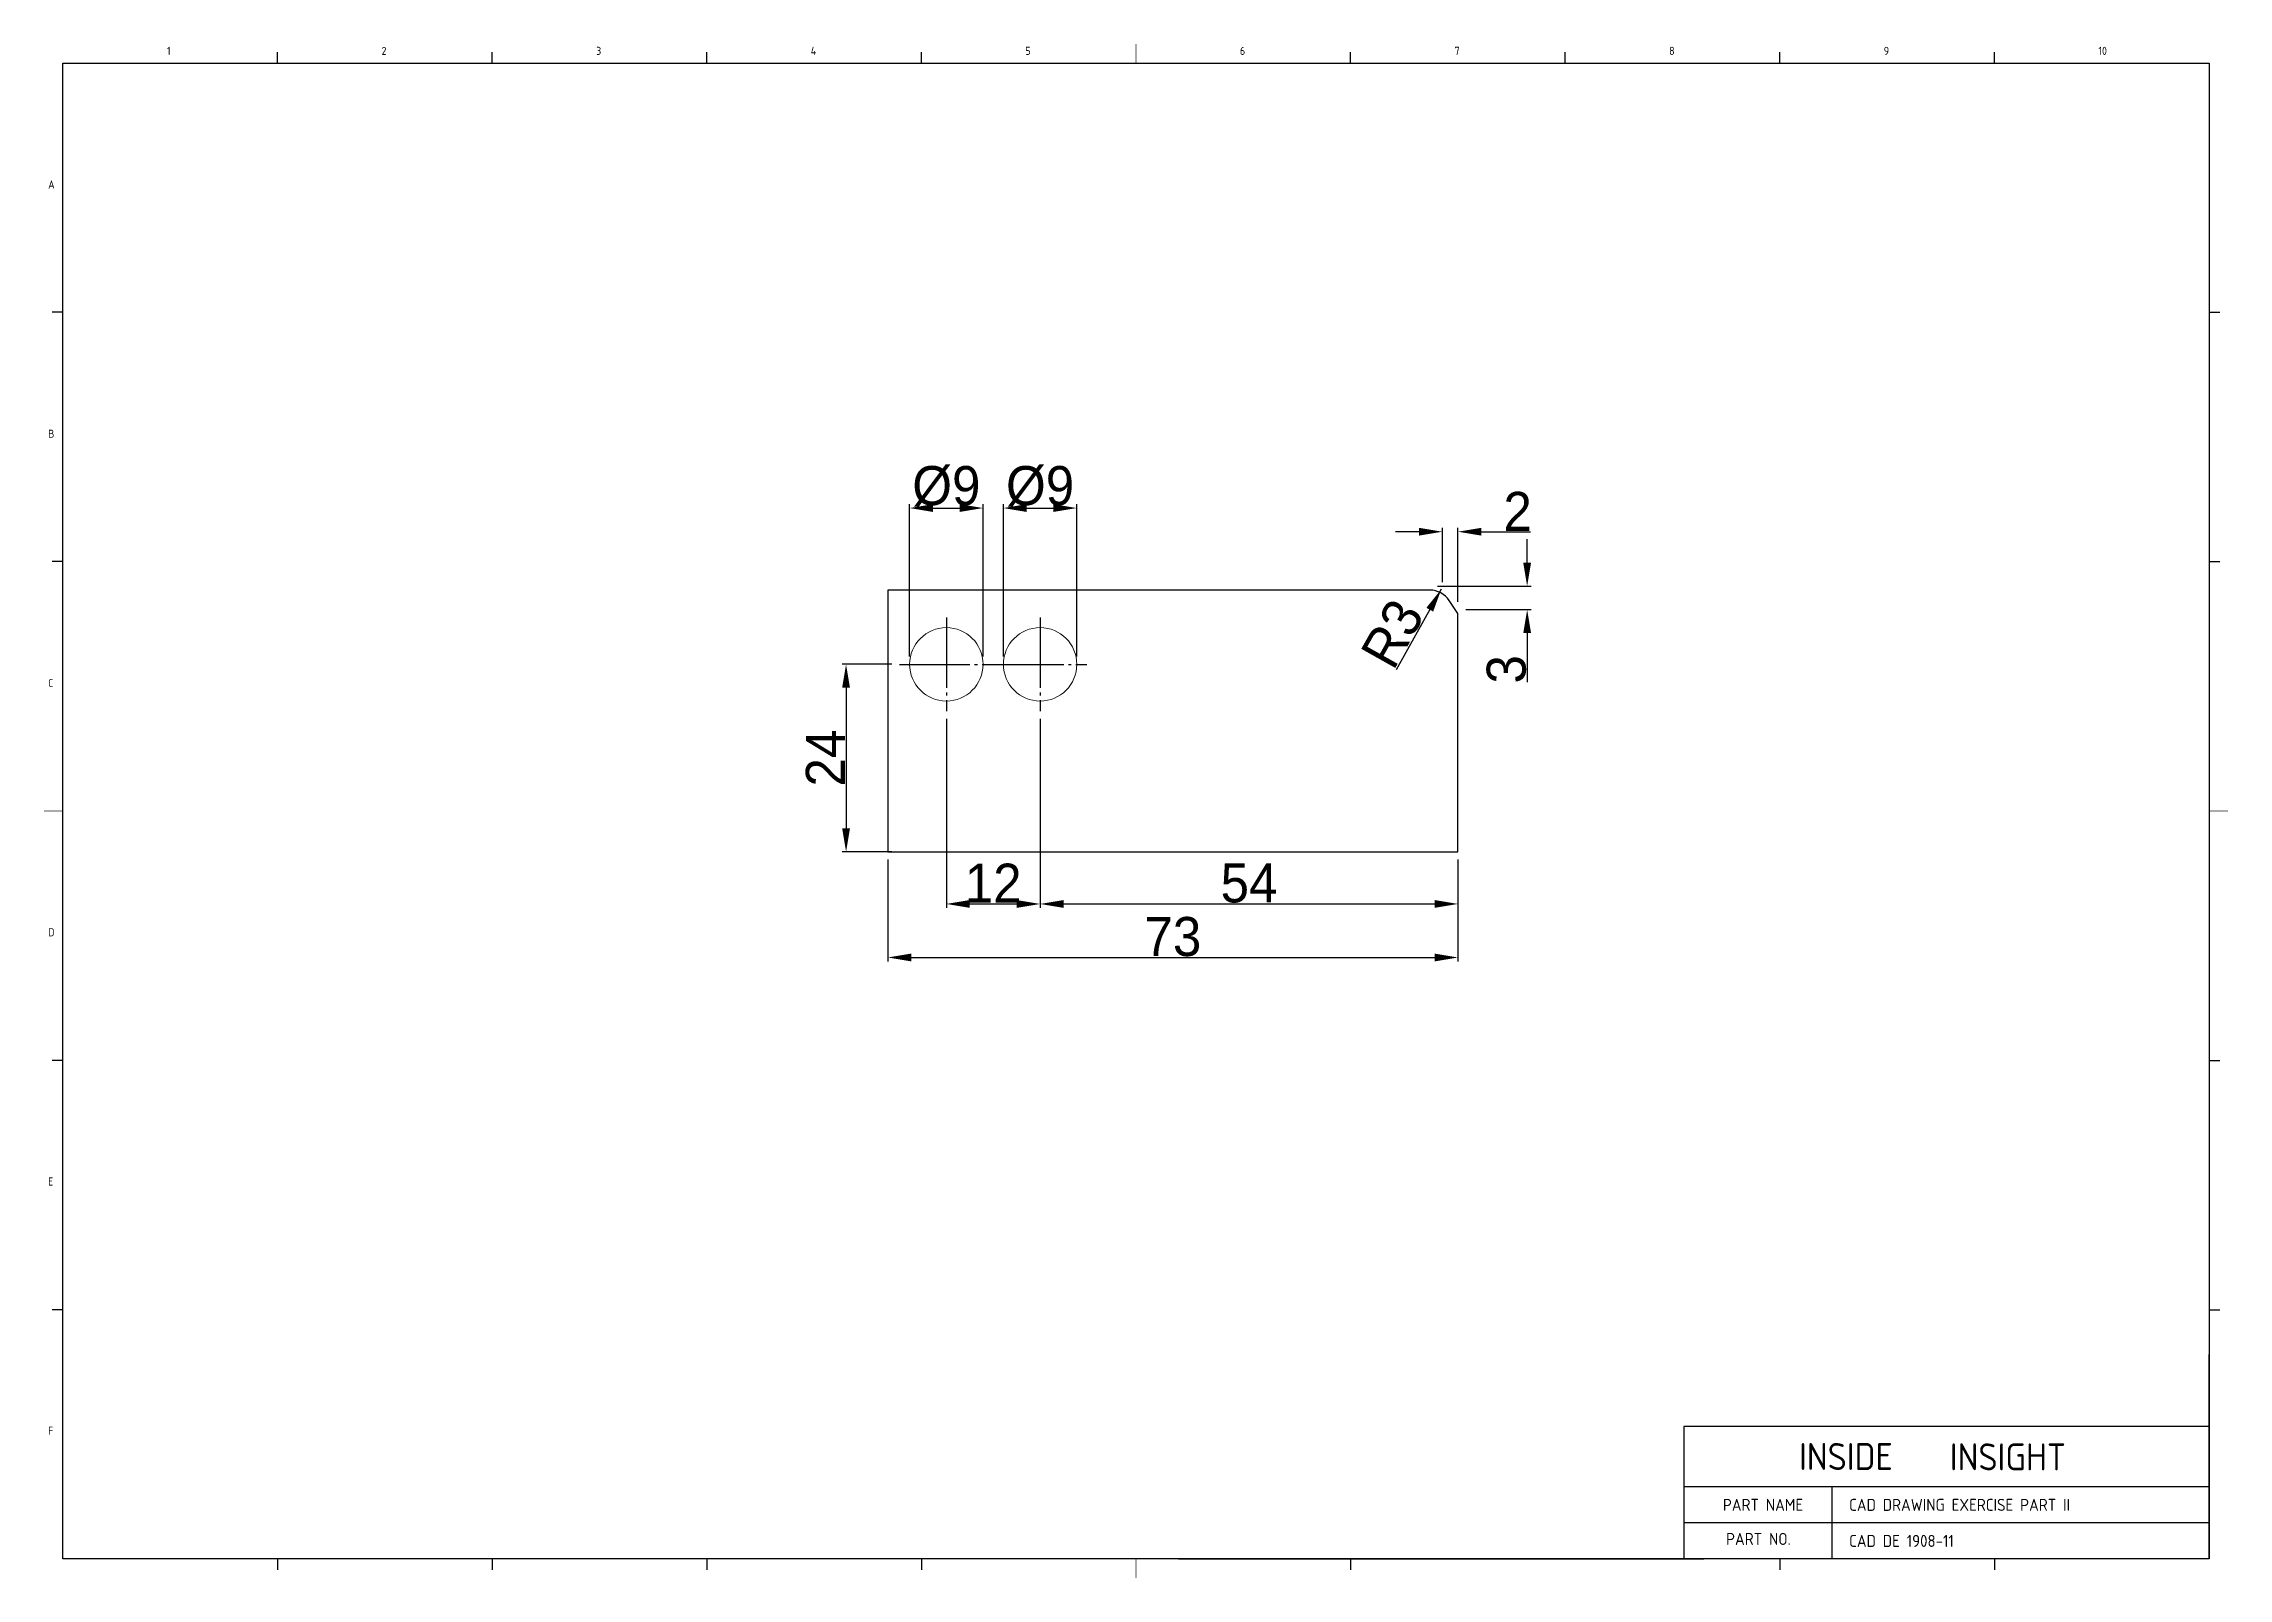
# Model space of a CAD drawing. Header units: inches. Extents: x 328 to 12229, y 132 to 477.
# Drawn here: x 9819.8 to 10099.5, y 133.4 to 329.8 of the extents above; entities that cross this region are included whole.
import ezdxf

# ---------------------------------------------------------------- set-up
doc = ezdxf.new("R2010")
doc.units = ezdxf.units.IN
doc.header["$MEASUREMENT"] = 0
doc.linetypes.add('C2', pattern=[7.05, 6, -0.4, 0.25, -0.4])
doc.linetypes.add('D2', pattern=[11.2, 8, -0.8, 0.4, -0.8, 0.4, -0.8])
doc.layers.add('1', color=1, linetype='C2')
doc.layers.add('3', color=3, linetype='D2')
doc.layers.add('DIMENSION', color=3, linetype='Continuous', lineweight=25)
doc.styles.add('A', font='GENISO', dxfattribs={"bigfont": 'WHGTXT'})
doc.styles.get("Standard").update_dxf_attribs({"font": 'gulim.ttc'})
doc.dimstyles.new('Copy of Copy of inside insight-1', dxfattribs={"dimscale": 100, "dimtxt": 5, "dimasz": 3, "dimexe": 0.5, "dimexo": 1, "dimgap": 0.09, "dimtad": 1, "dimdec": 0, "dimzin": 0, "dimdsep": 46, "dimtxsty": 'Standard', "dimcen": 0.09, "dimdle": 1, "dimclrd": 3, "dimclre": 3, "dimclrt": 2, "dimadec": 0, "dimazin": 0, "dimtfac": 1, "dimtdec": 0, "dimtofl": 0, "dimtmove": 0, "dimatfit": 3, "dimfxl": 0, "dimtolj": 1, "dimtzin": 0, "dimarcsym": 0})

msp = doc.modelspace()

# ---------------------------------------------------------------- texts
at = {"linetype": 'Continuous', "style": 'A'}
for s, height, p in [('1', 1.0368, (9835.539846, 328.395832)), ('2', 1.0368, (9863.015046, 328.395832)), ('3', 1.0368, (9890.490246, 328.395832)), ('4', 1.0368, (9917.965446, 328.395832)), ('5', 1.0368, (9945.440646, 328.395832)), ('6', 1.0368, (9972.915846, 328.395832)), ('7', 1.0368, (10000.391046, 328.395832)), ('8', 1.0368, (10027.866246, 328.395832)), ('9', 1.0368, (10055.341446, 328.395832)), ('10', 1.0368, (10082.816646, 328.395832)), ('A', 1.0368, (9820.333446, 311.288632)), ('B', 1.0368, (9820.333446, 279.389752)), ('C', 1.0368, (9820.333446, 247.490872)), ('D', 1.0368, (9820.333446, 215.591992)), ('E', 1.0368, (9820.333446, 183.693112)), ('F', 1.0368, (9820.333446, 151.794232)), ('INSIDE', 3.4510268, (10044.496416, 147.286157)), ('INSIGHT', 3.4510268, (10063.79956, 147.242364)), ('PART NAME', 1.539648, (10034.754579, 142.055224)), ('CAD DRAWING EXERCISE PART II', 1.539648, (10050.911379, 142.055224)), ('PART NO.', 1.539648, (10035.161506, 137.692888)), ('CAD DE 1908-11', 1.539648, (10050.911379, 137.43628))]:
    msp.add_text(s, height=height, dxfattribs=at).set_placement(p)

# ---------------------------------------------------------------- blocks, each defined once
blk = doc.blocks.new('*D563')
at = {"layer": 'Defpoints', "color": 0}
for p in [(9947.33, 244.42), (10000.83, 226.4), (10000.83, 219.73)]:
    blk.add_point(p, dxfattribs=at)
at = {"layer": 'DIMENSION', "color": 3, "lineweight": -2}
for p, q in [((9947.33, 243.42), (9947.33, 219.23)), ((10000.83, 225.4), (10000.83, 219.23)), ((9950.33, 219.73), (9997.83, 219.73))]:
    blk.add_line(p, q, dxfattribs=at)
at = {"layer": 'DIMENSION', "color": 3}
for points in [[(9950.33, 220.23), (9950.33, 219.23), (9947.33, 219.73)], [(9997.83, 219.23), (9997.83, 220.23), (10000.83, 219.73)]]:
    blk.add_solid(points, dxfattribs=at)
at = {"layer": 'DIMENSION', "color": 2, "insert": (9974.08, 222.39), "char_height": 5, "attachment_point": 5}
blk.add_mtext('\\A1;54', dxfattribs=at)
blk = doc.blocks.new('*D564')
at = {"layer": 'Defpoints', "color": 0}
for p in [(9935.33, 244.42), (9947.33, 244.42), (9947.33, 219.73)]:
    blk.add_point(p, dxfattribs=at)
at = {"layer": 'DIMENSION', "color": 3, "lineweight": -2}
for p, q in [((9935.33, 243.42), (9935.33, 219.23)), ((9947.33, 243.42), (9947.33, 219.23)), ((9938.33, 219.73), (9944.33, 219.73))]:
    blk.add_line(p, q, dxfattribs=at)
at = {"layer": 'DIMENSION', "color": 3}
for points in [[(9938.33, 220.23), (9938.33, 219.23), (9935.33, 219.73)], [(9944.33, 219.23), (9944.33, 220.23), (9947.33, 219.73)]]:
    blk.add_solid(points, dxfattribs=at)
at = {"layer": 'DIMENSION', "color": 2, "insert": (9941.33, 222.39), "char_height": 5, "attachment_point": 5}
blk.add_mtext('\\A1;12', dxfattribs=at)
blk = doc.blocks.new('*D565')
at = {"layer": 'Defpoints', "color": 0}
for p in [(9929.35, 250.4), (9922.49, 226.4), (9929.33, 226.4)]:
    blk.add_point(p, dxfattribs=at)
at = {"layer": 'DIMENSION', "color": 3, "lineweight": -2}
for p, q in [((9928.35, 250.4), (9921.99, 250.4)), ((9922.49, 247.4), (9922.49, 229.4)), ((9928.33, 226.4), (9921.99, 226.4))]:
    blk.add_line(p, q, dxfattribs=at)
at = {"layer": 'DIMENSION', "color": 3}
for points in [[(9922.99, 247.4), (9921.99, 247.4), (9922.49, 250.4)], [(9921.99, 229.4), (9922.99, 229.4), (9922.49, 226.4)]]:
    blk.add_solid(points, dxfattribs=at)
at = {"layer": 'DIMENSION', "color": 2, "insert": (9919.84, 238.4), "char_height": 5, "attachment_point": 5, "rotation": 90}
blk.add_mtext('\\A1;24', dxfattribs=at)
blk = doc.blocks.new('*D566')
at = {"layer": 'Defpoints', "color": 0}
for p in [(9997.23, 260.4), (10000.83, 257.4), (10009.69, 257.4)]:
    blk.add_point(p, dxfattribs=at)
at = {"layer": 'DIMENSION', "color": 3, "lineweight": -2}
for p, q in [((10009.69, 263.4), (10009.69, 266.4)), ((9998.23, 260.4), (10010.19, 260.4)), ((10001.83, 257.4), (10010.19, 257.4)), ((10009.69, 254.4), (10009.69, 248.12))]:
    blk.add_line(p, q, dxfattribs=at)
at = {"layer": 'DIMENSION', "color": 3}
for points in [[(10009.19, 263.4), (10010.19, 263.4), (10009.69, 260.4)], [(10010.19, 254.4), (10009.19, 254.4), (10009.69, 257.4)]]:
    blk.add_solid(points, dxfattribs=at)
at = {"layer": 'DIMENSION', "color": 2, "insert": (10007.04, 249.76), "char_height": 5, "attachment_point": 5, "rotation": 90}
blk.add_mtext('\\A1;3', dxfattribs=at)
blk = doc.blocks.new('*D567')
at = {"layer": 'Defpoints', "color": 0}
for p in [(10000.83, 267.37), (9998.83, 259.93), (10000.83, 257.4)]:
    blk.add_point(p, dxfattribs=at)
at = {"layer": 'DIMENSION', "color": 3, "lineweight": -2}
for p, q in [((9995.83, 267.37), (9992.83, 267.37)), ((9998.83, 260.93), (9998.83, 267.87)), ((10000.83, 258.4), (10000.83, 267.87)), ((10003.83, 267.37), (10010.12, 267.37))]:
    blk.add_line(p, q, dxfattribs=at)
at = {"layer": 'DIMENSION', "color": 3}
for points in [[(9995.83, 266.87), (9995.83, 267.87), (9998.83, 267.37)], [(10003.83, 267.87), (10003.83, 266.87), (10000.83, 267.37)]]:
    blk.add_solid(points, dxfattribs=at)
at = {"layer": 'DIMENSION', "color": 2, "insert": (10008.47, 269.97), "char_height": 5, "attachment_point": 5}
blk.add_mtext('\\A1;2', dxfattribs=at)
blk = doc.blocks.new('*D568')
at = {"layer": 'Defpoints', "color": 0}
for p in [(9997.23, 257.4), (9998.7, 260.01)]:
    blk.add_point(p, dxfattribs=at)
at = {"layer": 'DIMENSION', "color": 3, "lineweight": -2}
blk.add_line((9998.7, 260.01), (9992.91, 249.71), dxfattribs=at)
at = {"layer": 'DIMENSION', "color": 3}
blk.add_solid([(9997.66, 257.15), (9996.79, 257.64), (9998.7, 260.01)], dxfattribs=at)
at = {"layer": 'DIMENSION', "color": 2, "insert": (9992.45, 254.32), "char_height": 5, "attachment_point": 5, "rotation": 60.6805}
blk.add_mtext('\\A1;R3', dxfattribs=at)
blk = doc.blocks.new('*D569')
at = {"layer": 'Defpoints', "color": 0}
for p in [(9927.83, 226.4), (10000.83, 226.4), (10000.83, 212.88)]:
    blk.add_point(p, dxfattribs=at)
at = {"layer": 'DIMENSION', "color": 3, "lineweight": -2}
for p, q in [((9927.83, 225.4), (9927.83, 212.38)), ((10000.83, 225.4), (10000.83, 212.38)), ((9930.83, 212.88), (9997.83, 212.88))]:
    blk.add_line(p, q, dxfattribs=at)
at = {"layer": 'DIMENSION', "color": 3}
for points in [[(9930.83, 213.38), (9930.83, 212.38), (9927.83, 212.88)], [(9997.83, 212.38), (9997.83, 213.38), (10000.83, 212.88)]]:
    blk.add_solid(points, dxfattribs=at)
at = {"layer": 'DIMENSION', "color": 2, "insert": (9964.33, 215.53), "char_height": 5, "attachment_point": 5}
blk.add_mtext('\\A1;73', dxfattribs=at)
blk = doc.blocks.new('*D603')
at = {"layer": 'Defpoints', "color": 0}
for p in [(9940.03, 270.4), (9930.63, 250.4), (9940.03, 250.4)]:
    blk.add_point(p, dxfattribs=at)
at = {"layer": 'DIMENSION', "color": 3, "lineweight": -2}
for p, q in [((9930.63, 251.4), (9930.63, 270.9)), ((9933.63, 270.4), (9937.03, 270.4)), ((9940.03, 251.4), (9940.03, 270.9))]:
    blk.add_line(p, q, dxfattribs=at)
at = {"layer": 'DIMENSION', "color": 3}
for points in [[(9933.63, 270.9), (9933.63, 269.9), (9930.63, 270.4)], [(9937.03, 269.9), (9937.03, 270.9), (9940.03, 270.4)]]:
    blk.add_solid(points, dxfattribs=at)
at = {"layer": 'DIMENSION', "color": 2, "insert": (9935.33, 273.18), "char_height": 5, "attachment_point": 5}
blk.add_mtext('\\A1;{\\Q0;%%C}9', dxfattribs=at)
blk = doc.blocks.new('*D610')
at = {"layer": 'Defpoints', "color": 0}
for p in [(9952.03, 270.4), (9942.63, 250.4), (9952.03, 250.4)]:
    blk.add_point(p, dxfattribs=at)
at = {"layer": 'DIMENSION', "color": 3, "lineweight": -2}
for p, q in [((9942.63, 251.4), (9942.63, 270.9)), ((9945.63, 270.4), (9949.03, 270.4)), ((9952.03, 251.4), (9952.03, 270.9))]:
    blk.add_line(p, q, dxfattribs=at)
at = {"layer": 'DIMENSION', "color": 3}
for points in [[(9945.63, 270.9), (9945.63, 269.9), (9942.63, 270.4)], [(9949.03, 269.9), (9949.03, 270.9), (9952.03, 270.4)]]:
    blk.add_solid(points, dxfattribs=at)
at = {"layer": 'DIMENSION', "color": 2, "insert": (9947.33, 273.18), "char_height": 5, "attachment_point": 5}
blk.add_mtext('\\A1;{\\Q0;%%C}9', dxfattribs=at)

# ---------------------------------------------------------------- dimensions: what is measured, and where the dimension line sits
at = {"layer": 'DIMENSION'}
for base, p1, p2, picture, middle in [((9940.031542, 270.397043), (9930.631542, 250.397043), (9940.031542, 250.397043), '*D603', (9935.331542, 273.177043)), ((9952.031542, 270.397043), (9942.631542, 250.397043), (9952.031542, 250.397043), '*D610', (9947.331542, 273.177043))]:
    dim = msp.add_linear_dim(base=base, p1=p1, p2=p2, text='{\\Q0;%%C}<>', dimstyle='Copy of Copy of inside insight-1', override={"dimscale": 1, "dimlfac": 1, "dimtxsty": 'Standard', "dimsah": 1, "dimtolj": 1}, dxfattribs=at)
    dim.commit()
    dim.dimension.update_dxf_attribs({"geometry": picture, "text_midpoint": middle})
for base, p1, p2, picture, middle in [((10000.831542, 267.3742), (9998.831542, 259.93125), (10000.831542, 257.397043), '*D567', (10008.474042, 269.9692)), ((9947.331542, 219.730037), (9935.331542, 244.415398), (9947.331542, 244.415398), '*D564', (9941.331542, 222.387537)), ((10000.8315415191, 219.7300370594), (9947.3315415191, 244.4153979569), (10000.8315415191, 226.3970429486), '*D563', (9974.0815415191, 222.385037063)), ((10000.831542, 212.879624), (9927.831542, 226.397043), (10000.831542, 226.397043), '*D569', (9964.331542, 215.534624))]:
    dim = msp.add_linear_dim(base=base, p1=p1, p2=p2, dimstyle='Copy of Copy of inside insight-1', override={"dimscale": 1, "dimsah": 1}, dxfattribs=at)
    dim.commit()
    dim.dimension.update_dxf_attribs({"geometry": picture, "text_midpoint": middle})
for base, p1, p2, picture, middle in [((10009.69123, 257.397043), (9997.22599, 260.397043), (10000.831542, 257.397043), '*D566', (10007.03873, 249.757043)), ((9922.492822, 226.397043), (9929.349897, 250.397043), (9929.331542, 226.397043), '*D565', (9919.837822, 238.397043))]:
    dim = msp.add_linear_dim(base=base, p1=p1, p2=p2, angle=90, dimstyle='Copy of Copy of inside insight-1', override={"dimscale": 1, "dimsah": 1}, dxfattribs=at)
    dim.commit()
    dim.dimension.update_dxf_attribs({"geometry": picture, "text_midpoint": middle})
dim = msp.add_radius_dim(center=(9997.22599, 257.397043), mpoint=(9998.695029, 260.01275), dimstyle='Copy of Copy of inside insight-1', override={"dimscale": 1, "dimsah": 1}, dxfattribs=at)
dim.commit()
dim.dimension.update_dxf_attribs({"geometry": '*D568', "text_midpoint": (9994.765933, 253.016771), "dimtype": 164})

# ---------------------------------------------------------------- linework, layer by layer
at = {"linetype": 'Continuous'}
for p, q in [((9822.234246, 327.359032), (10096.986246, 327.359032)), ((9822.234246, 135.896632), (9822.234246, 327.359032)), ((10096.986246, 327.359032), (10096.986246, 135.896632)), ((10096.986246, 135.896632), (9822.234246, 135.896632))]:
    msp.add_line(p, q, dxfattribs=at)
at = {"lineweight": 25}
for p, q in [((9927.831542, 259.897043), (9927.831542, 226.397043)), ((9997.22599, 259.897043), (9927.831542, 259.897043)), ((10000.831542, 256.897043), (9999.722141, 258.561144)), ((10000.831542, 226.397043), (10000.831542, 256.897043)), ((9927.831542, 226.397043), (10000.831542, 226.397043))]:
    msp.add_line(p, q, dxfattribs=at)
at = {"lineweight": 18}
for centre in [(9935.331542, 250.397043), (9947.331542, 250.397043)]:
    msp.add_circle(centre, 4.7, dxfattribs=at)
at = {"lineweight": 25}
msp.add_arc((9997.22599, 256.897043), 3, 33.69006753, 90, dxfattribs=at)
at = {"layer": '1', "ltscale": 1.5}
for p, q in [((9935.331542, 256.378688), (9935.331542, 244.415398)), ((9947.331542, 256.378688), (9947.331542, 244.415398)), ((9929.349897, 250.397043), (9941.313187, 250.397043)), ((9941.349897, 250.397043), (9953.313187, 250.397043))]:
    msp.add_line(p, q, dxfattribs=at)
at = {"layer": '3', "color": 3, "linetype": 'Continuous'}
for p, q in [((9849.709446, 327.359032), (9849.709446, 328.741432)), ((9877.184646, 327.359032), (9877.184646, 328.741432)), ((9932.135046, 327.359032), (9932.135046, 328.741432)), ((9987.085446, 327.359032), (9987.085446, 328.741432)), ((10014.560646, 327.359032), (10014.560646, 328.741432)), ((10042.035846, 327.359032), (10042.035846, 328.741432)), ((10069.511046, 327.359032), (10069.511046, 328.741432)), ((9822.234246, 295.460152), (9820.851846, 295.460152)), ((10096.986246, 295.460152), (10098.368646, 295.460152)), ((9822.234246, 263.561272), (9820.851846, 263.561272)), ((10096.986246, 263.561272), (10098.368646, 263.561272)), ((9822.234246, 199.694392), (9820.851846, 199.694392)), ((10096.986246, 199.694392), (10098.368646, 199.694392)), ((9822.234246, 167.795512), (9820.851846, 167.795512)), ((10096.986246, 167.795512), (10098.368646, 167.795512)), ((10096.986246, 135.896632), (10096.986246, 162.070648)), ((10096.986246, 152.83276), (10029.75495, 152.83276)), ((10029.75495, 152.83276), (10029.75495, 135.896632)), ((10096.986246, 145.13452), (10029.75495, 145.13452)), ((10048.743942, 135.896632), (10048.743942, 145.13452)), ((10096.986246, 140.515576), (10029.75495, 140.515576)), ((9849.709446, 135.896632), (9849.709446, 134.514232)), ((9877.184646, 135.896632), (9877.184646, 134.514232)), ((9904.659846, 135.896632), (9904.659846, 134.514232)), ((9932.135046, 135.896632), (9932.135046, 134.514232)), ((9965.063504, 135.896632), (10032.2948, 135.896632)), ((9987.085446, 135.896632), (9987.085446, 134.514232)), ((10042.035846, 135.896632), (10042.035846, 134.514232)), ((10069.511046, 135.896632), (10069.511046, 134.514232))]:
    msp.add_line(p, q, dxfattribs=at)
at = {"layer": '3', "linetype": 'Continuous'}
msp.add_line((9904.659846, 327.359032), (9904.659846, 328.741432), dxfattribs=at)
at = {"layer": '3', "color": 3, "linetype": 'Continuous', "const_width": 0.10368}
for points in [[(9959.610246, 327.359032), (9959.610246, 329.778232)], [(9822.234246, 231.627832), (9819.815046, 231.627832)], [(10096.986246, 231.627832), (10099.405446, 231.627832)], [(9959.610246, 135.896632), (9959.610246, 133.477432)]]:
    msp.add_lwpolyline(points, dxfattribs=at)

msp.set_redraw_order([(e.dxf.handle, doc.entitydb.next_handle()) for e in msp.query("TEXT MTEXT ATTDEF DIMENSION ARC_DIMENSION")])  # texts and dimensions are drawn at this point

doc.saveas('drawing.dxf')
